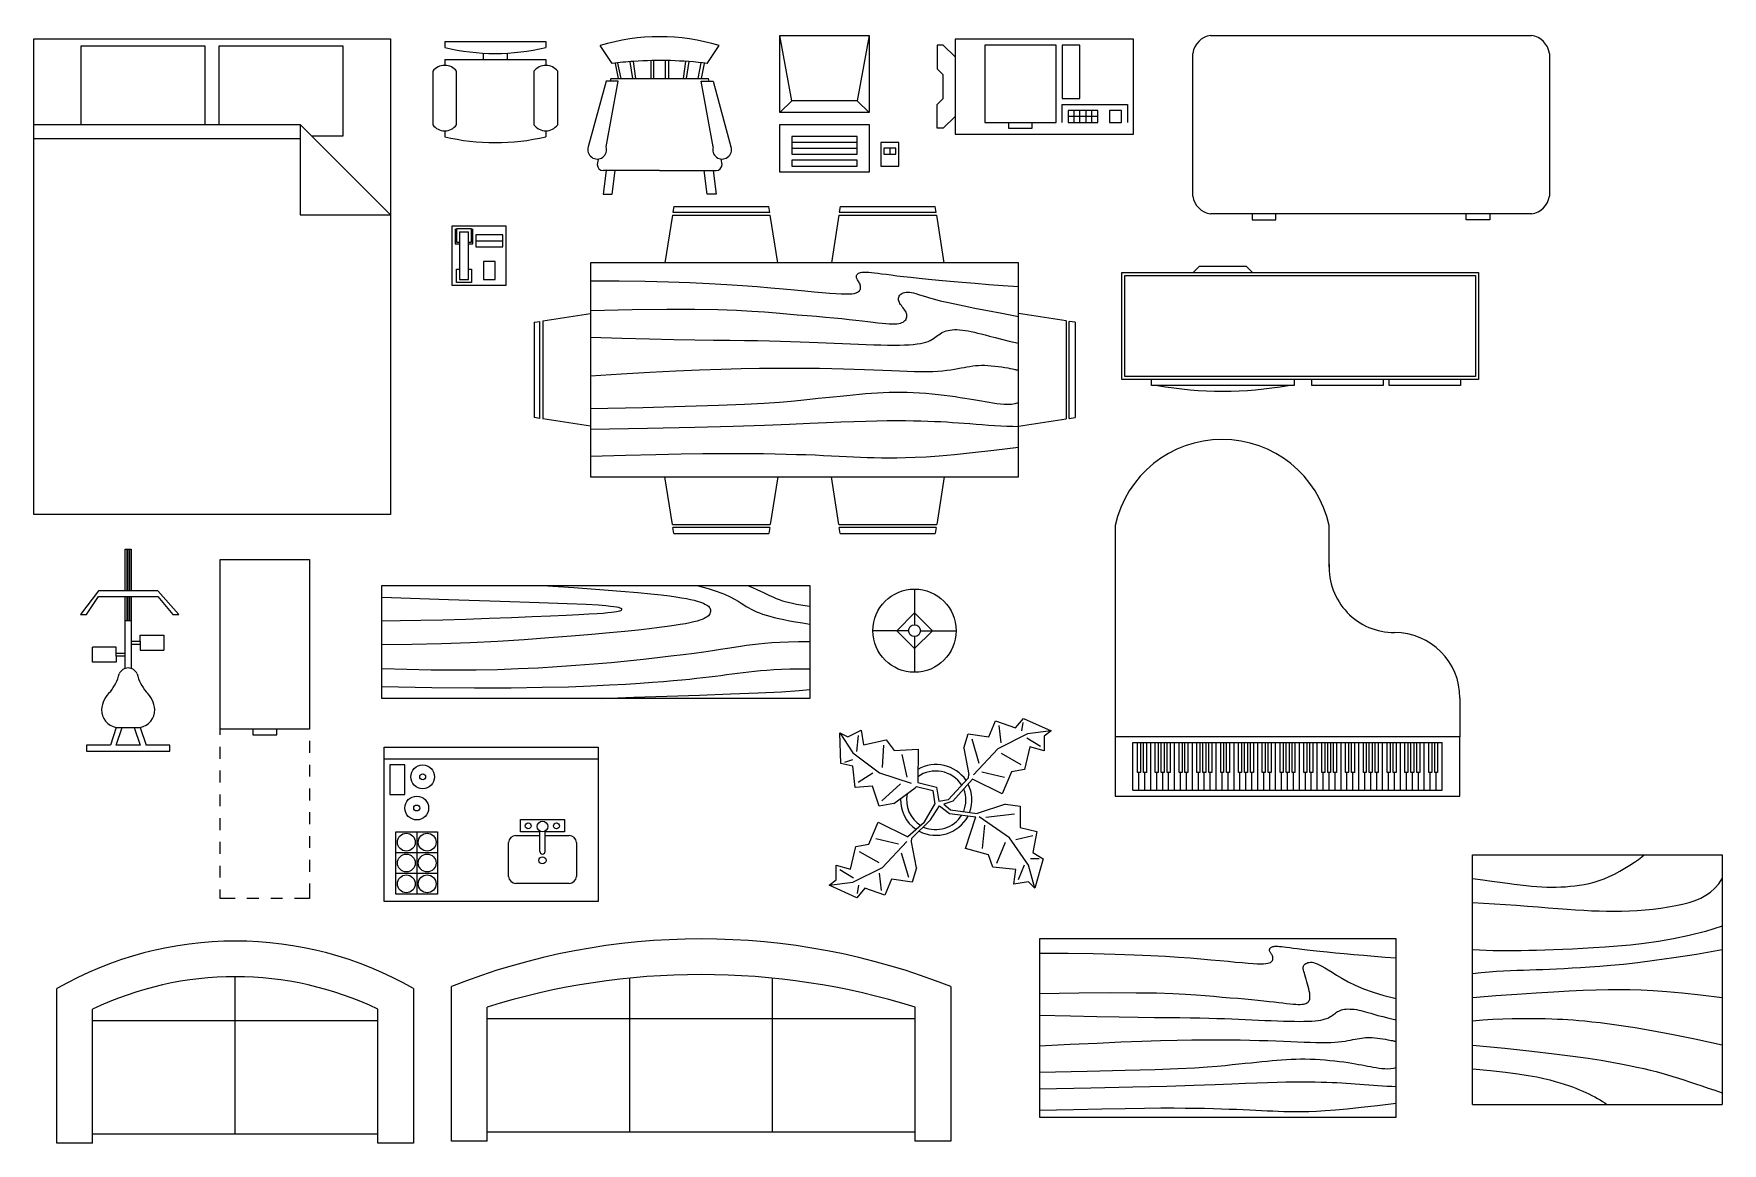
# Model space of a CAD drawing. Extents: x 0 to 284, y -5 to 181.
import ezdxf

# ---------------------------------------------------------------- set-up
doc = ezdxf.new("R2010")
doc.units = 0
doc.layers.get('0').update_dxf_attribs({"linetype": 'CONTINUOUS'})

# ---------------------------------------------------------------- blocks, each defined once
blk = doc.blocks.new('BED_-_QUEEN')
at = {"linetype": 'CONTINUOUS'}
for p, q in [((0, -80.00003), (0, 0)), ((0, 0), (59.99999, 0)), ((59.99999, 0), (59.99999, -80.00003)), ((7.99999, -1.2), (28.79998, -1.2)), ((7.99999, -14.4), (7.99999, -1.2)), ((28.79998, -1.2), (28.79998, -14.4)), ((31.19999, -1.2), (51.99999, -1.2)), ((31.19999, -14.4), (31.19999, -1.2)), ((51.99999, -1.2), (51.99999, -16.4)), ((0, -14.4), (44.8, -14.4)), ((44.8, -16.8), (0, -16.8)), ((59.99999, -29.6), (44.8, -14.4)), ((44.8, -14.4), (44.8, -29.6)), ((51.99999, -16.4), (46.79936, -16.4)), ((44.8, -29.6), (59.99999, -29.6)), ((59.99999, -80.00003), (0, -80.00003))]:
    blk.add_line(p, q, dxfattribs=at)
blk = doc.blocks.new('CHAIR_-_DESK')
at = {"linetype": 'CONTINUOUS'}
for p, q in [((-8.5, 0), (-8.5, -1)), ((-8.5, 0), (8.5, 0)), ((8.5, 0), (8.5, -1)), ((-2, -3), (-2, -1.9355)), ((2, -1.9576), (2, -3)), ((-10.5, -5), (-10.5, -14)), ((-8.5, -3), (-8.5, -4)), ((-8.5, -3), (8.5, -3)), ((-6.5, -14), (-6.5, -5)), ((6.5, -5), (6.5, -14)), ((8.5, -3), (8.5, -4)), ((10.5, -14), (10.5, -5)), ((-8.5, -15), (-8.5, -16)), ((8.5, -15), (8.5, -16))]:
    blk.add_line(p, q, dxfattribs=at)
for centre, radius, start, end in [((0, 34.625), 36.625, 256.5803, 283.4197), ((-8.5, -6.5), 2.5, 36.8699, 143.1301), ((8.5, -6.5), 2.5, 36.8699, 143.1301), ((-8.5, -12.5), 2.5, 216.8699, 323.1301), ((8.5, -12.5), 2.5, 216.8699, 323.1301), ((0, 19.625), 36.625, 256.5803, 283.4197)]:
    blk.add_arc(centre, radius, start, end, dxfattribs=at)
blk = doc.blocks.new('CHAIR_-_ROCKING')
at = {"linetype": 'CONTINUOUS'}
for p, q in [((-8, -4.5), (-10, -1.5)), ((8, -4.5), (10, -1.5)), ((-7.5, -4.5), (-7, -7)), ((-6.5, -7), (-7.02225, -4.43)), ((-4.5, -7), (-4.96674, -4.19951)), ((-4, -7), (-4.40532, -4.16272)), ((-1.5, -4.05012), (-1.5, -7)), ((-1, -7), (-1, -4.05012)), ((1, -7), (1, -4.04655)), ((1.5, -4.05012), (1.5, -7)), ((4, -7), (4.40187, -4.18694)), ((4.5, -7), (4.96761, -4.19437)), ((6.5, -7), (7, -4.4057)), ((7.5, -4.5), (7, -7)), ((-9, -7.5), (-12, -18.49999)), ((-7, -7.5), (-9, -7.5)), ((-9, -18.49999), (-7, -7.5)), ((-8.23428, -6.99939), (-8.3093, -7.47958)), ((-8.23041, -7), (8.23915, -7)), ((7, -7.5), (9, -7.5)), ((9, -18.49999), (7, -7.5)), ((8.31071, -7.48854), (8.23449, -7.00073)), ((9, -7.5), (12, -18.49999)), ((-10.36644, -20.64523), (-10.5, -21.49999)), ((-9, -22.49999), (-9.5, -26.49999)), ((0, -22.49999), (-9.5, -22.49999)), ((-8, -26.49999), (-7.5, -22.49999)), ((0, -22.49999), (9.5, -22.49999)), ((8, -26.49999), (7.5, -22.49999)), ((9, -22.49999), (9.5, -26.49999)), ((10.5, -21.49999), (10.3575, -20.58798)), ((-9.5, -26.49999), (-8, -26.49999)), ((9.5, -26.49999), (8, -26.49999))]:
    blk.add_line(p, q, dxfattribs=at)
for centre, radius, start, end in [((0, -34.08333), 34.08333, 72.93847, 107.0615), ((0, -68.25004), 64.25, 93.92211, 97.15267), ((0, -68.25004), 64.25, 82.84733, 93.92211), ((-10.5, -18.99999), 1.58114, 161.5651, 18.43495), ((10.5, -18.99999), 1.58114, 161.5651, 18.43495), ((-9.5, -21.49999), 1, 180, 270), ((9.5, -21.49999), 1, 270, 0)]:
    blk.add_arc(centre, radius, start, end, dxfattribs=at)
blk = doc.blocks.new('COMPUTER_TERMINAL')
at = {"linetype": 'CONTINUOUS'}
for p, q in [((-10, 11.5), (5, 11.5)), ((-8, 0.5), (-10, 11.5)), ((-10, -1.5), (-10, 11.5)), ((5, 11.5), (3, 0.5)), ((5, 11.5), (5, -1.5)), ((-10, -1.5), (-8, 0.5)), ((3, 0.5), (-8, 0.5)), ((3, 0.5), (5, -1.5)), ((5, -1.5), (-10, -1.5)), ((-10, -11.5), (-10, -3.5)), ((-10, -3.5), (5, -3.5)), ((-8, -5.5), (-8, -8.5)), ((3, -5.5), (-8, -5.5)), ((3, -8.5), (3, -5.5)), ((5, -3.5), (5, -11.5)), ((3, -6.5), (-8, -6.5)), ((-8, -7.5), (3, -7.5)), ((-8, -8.5), (3, -8.5)), ((10, -6.5), (7, -6.5)), ((7, -6.5), (7, -10.5)), ((9.5, -7.5), (7.5, -7.5)), ((7.5, -7.5), (7.5, -8.5)), ((7.5, -8.5), (9.5, -8.5)), ((8.5, -7.5), (8.5, -8.5)), ((9.5, -8.5), (9.5, -7.5)), ((10, -10.5), (10, -6.5)), ((-8, -9.5), (-8, -10.5)), ((3, -9.5), (-8, -9.5)), ((-8, -10.5), (3, -10.5)), ((3, -10.5), (3, -9.5)), ((7, -10.5), (10, -10.5)), ((5, -11.5), (-10, -11.5))]:
    blk.add_line(p, q, dxfattribs=at)
blk = doc.blocks.new('COPY_MACHINE')
at = {"linetype": 'CONTINUOUS'}
for p, q in [((0, 0), (0, -16)), ((30, 0), (0, 0)), ((30, -16), (30, 0)), ((-3, -1), (-3, -5)), ((-2, -1), (-3, -1)), ((0, -3), (-2, -1)), ((5, -1), (5, -14)), ((17, -1), (5, -1)), ((17, -14), (17, -1)), ((18, -1), (18, -10)), ((21, -1), (18, -1)), ((21, -10), (21, -1)), ((-3, -5), (-2, -6)), ((-2, -10), (-2, -6)), ((-3, -11), (-2, -10)), ((-3, -15), (-3, -11)), ((18, -10), (21, -10)), ((18, -14), (18, -11)), ((18, -11), (29, -11)), ((29, -11), (29, -14)), ((0, -13), (-2, -15)), ((5, -14), (17, -14)), ((9, -14), (9, -15)), ((13, -15), (13, -14)), ((24, -12), (19, -12)), ((19, -12), (19, -14)), ((24, -13), (19, -13)), ((19, -14), (24, -14)), ((20, -12), (20, -14)), ((21, -14), (21, -12)), ((22, -12), (22, -14)), ((23, -14), (23, -12)), ((24, -14), (24, -12)), ((28, -12), (26, -12)), ((26, -12), (26, -14)), ((26, -14), (28, -14)), ((28, -14), (28, -12)), ((-2, -15), (-3, -15)), ((0, -16), (30, -16)), ((9, -15), (13, -15))]:
    blk.add_line(p, q, dxfattribs=at)
blk = doc.blocks.new('DESK_-_30_X_60_IN_')
at = {"linetype": 'CONTINUOUS'}
for p, q in [((-26.999995, 0), (26.999995, 0)), ((-29.999995, -27), (-29.999995, -3)), ((29.999995, -3), (29.999995, -27)), ((26.999995, -30), (-26.999995, -30)), ((-20.000005, -30), (-20.000005, -31)), ((-20.000005, -31), (-16.000005, -31)), ((-16.000005, -31), (-16.000005, -30)), ((15.999995, -31), (15.999995, -30)), ((19.999995, -31), (15.999995, -31)), ((19.999995, -30), (19.999995, -31))]:
    blk.add_line(p, q, dxfattribs=at)
for centre, start, end in [((-26.499995, -3.5), 98.1301, 171.8699), ((26.499995, -3.5), 8.130102, 81.8699), ((-26.499995, -26.5), 188.1301, 261.8699), ((26.499995, -26.5), 278.1301, 351.8699)]:
    blk.add_arc(centre, 3.535534, start, end, dxfattribs=at)
blk = doc.blocks.new('PHONE_-_DESK')
at = {"linetype": 'CONTINUOUS'}
for p, q in [((-4.5, -5), (-4.5, 5)), ((-4.5, 5), (4.5, 5)), ((-4, 4.5), (-4, 2)), ((-3.75, 4.5), (-3.75, 2.25)), ((-1.25, 4.5), (-3.75, 4.5)), ((-3.25, 4), (-3.25, -4)), ((-3.25, 4), (-1.75, 4)), ((-1.75, -4), (-1.75, 4)), ((-1.25, 2.25), (-1.25, 4.5)), ((-1, 2), (-1, 4.5)), ((4, 3.5), (-0.5, 3.5)), ((-0.5, 3.5), (-0.5, 1.5)), ((4, 1.5), (4, 3.5)), ((4.5, 5), (4.5, -5)), ((-4, 2), (-3.25, 2)), ((-3.75, 2.25), (-3.25, 2.25)), ((-1.75, 2.25), (-1.25, 2.25)), ((-1.75, 2), (-1, 2)), ((-0.5, 2.5), (4, 2.5)), ((-0.5, 1.5), (4, 1.5)), ((-3.75, -2.25), (-3.25, -2.25)), ((-3.75, -4.5), (-3.75, -2.25)), ((-1.75, -2.25), (-1.25, -2.25)), ((-1.25, -2.25), (-1.25, -4.5)), ((2.75, -1), (0.75, -1)), ((0.75, -1), (0.75, -4)), ((2.75, -4), (2.75, -1)), ((4.5, -5), (-4.5, -5)), ((-1.25, -4.5), (-3.75, -4.5)), ((-3.25, -4), (-1.75, -4)), ((0.75, -4), (2.75, -4))]:
    blk.add_line(p, q, dxfattribs=at)
blk = doc.blocks.new('DINING_SET_-_36_X_72_IN_')
at = {"linetype": 'CONTINUOUS'}
for p, q in [((-22.2343, 26.00059), (-23.4847, 17.99762)), ((-22.2304, 26), (-5.7608, 26)), ((-22, 27.5), (-22.1562, 26.50042)), ((-5.8416, 26.5), (-22.1534, 26.5)), ((-22, 27.5), (-6, 27.5)), ((-5.8437, 26.49966), (-6, 27.5)), ((-4.5152, 17.99762), (-5.7655, 25.99926)), ((5.7657, 26.00059), (4.5153, 17.99762)), ((5.7696, 26), (22.2392, 26)), ((6, 27.5), (5.8438, 26.50042)), ((22.1584, 26.5), (5.8466, 26.5)), ((6, 27.5), (22, 27.5)), ((22.1563, 26.49966), (22, 27.5)), ((23.4848, 17.99762), (22.2345, 25.99926)), ((36, 18), (-36, 18)), ((-36, 18), (-36, -18)), ((36, -18), (36, 18)), ((-44.0006, 8.23428), (-35.9976, 9.48474)), ((44.0006, 8.23428), (35.9976, 9.48474)), ((-45.5, 8), (-44.5004, 8.15617)), ((-45.5, 8), (-45.5, -8)), ((-44.5, -8.15843), (-44.5, 8.15338)), ((-44, 8.23041), (-44, -8.23915)), ((44, 8.23041), (44, -8.23915)), ((44.5, -8.15843), (44.5, 8.15338)), ((45.5, 8), (44.5005, 8.15617)), ((45.5, 8), (45.5, -8)), ((-44.4997, -8.15631), (-45.5, -8)), ((-35.9976, -9.48476), (-43.9993, -8.2345)), ((35.9976, -9.48476), (43.9993, -8.2345)), ((44.4997, -8.15631), (45.5, -8)), ((-36, -18), (36, -18)), ((-22.2343, -26.0006), (-23.4847, -17.99762)), ((-4.5152, -17.99762), (-5.7655, -25.99928)), ((5.7657, -26.0006), (4.5153, -17.99762)), ((23.4848, -17.99762), (22.2345, -25.99928)), ((-22.2304, -26), (-5.7608, -26)), ((-22, -27.5), (-22.1562, -26.50044)), ((-5.8416, -26.5), (-22.1534, -26.5)), ((-22, -27.5), (-6, -27.5)), ((-5.8437, -26.49967), (-6, -27.5)), ((5.7696, -26), (22.2392, -26)), ((6, -27.5), (5.8438, -26.50044)), ((22.1584, -26.5), (5.8466, -26.5)), ((6, -27.5), (22, -27.5)), ((22.1563, -26.49967), (22, -27.5))]:
    blk.add_line(p, q, dxfattribs=at)
for points in [[(-36, 15), (-31.1772, 14.97754), (-26.8079, 14.91406), (-22.8538, 14.81543), (-19.276, 14.6875), (-16.0362, 14.53613), (-13.0957, 14.36718), (-10.4159, 14.18652), (-7.9583, 14), (-5.6904, 13.81315), (-3.6035, 13.63021), (-1.6954, 13.45508), (0.0365, 13.29166), (1.5945, 13.14388), (2.9811, 13.01562), (4.1988, 12.9108), (5.25, 12.83333), (6.1393, 12.78613), (6.8802, 12.76823), (7.4883, 12.77767), (7.9792, 12.8125), (8.3685, 12.87077), (8.6719, 12.95052), (8.9049, 13.0498), (9.0833, 13.16666), (9.2205, 13.29899), (9.3216, 13.44401), (9.3895, 13.59879), (9.4271, 13.76041), (9.4373, 13.92594), (9.4232, 14.09245), (9.3875, 14.257), (9.3333, 14.41666), (9.2638, 14.56917), (9.1836, 14.71484), (9.0975, 14.85465), (9.0104, 14.98958), (8.9272, 15.1206), (8.8529, 15.2487), (8.7922, 15.37483), (8.75, 15.5), (8.7305, 15.62467), (8.7344, 15.74739), (8.7617, 15.86621), (8.8125, 15.97916), (8.8867, 16.08431), (8.9844, 16.17968), (9.1055, 16.26334), (9.25, 16.33333), (9.4189, 16.38802), (9.6172, 16.42708), (9.8506, 16.45052), (10.125, 16.45833), (10.4463, 16.45052), (10.8203, 16.42708), (11.2529, 16.38802), (11.75, 16.33333), (12.3184, 16.26318), (12.9694, 16.17838), (13.7151, 16.07991), (14.5677, 15.96875), (15.5395, 15.84586), (16.6426, 15.71224), (17.8893, 15.56884), (19.2917, 15.41666), (20.859, 15.25667), (22.5879, 15.08984), (24.4721, 14.91715), (26.5052, 14.73958), (28.6809, 14.5581), (30.9929, 14.3737), (33.4347, 14.18733), (36, 14)], [(-36, 10), (-28.9766, 10.14274), (-23.1725, 10.20442), (-18.4241, 10.19775), (-14.5677, 10.13541), (-11.4399, 10.03011), (-8.877, 9.89453), (-6.7154, 9.74137), (-4.7917, 9.58333), (-2.9698, 9.43082), (-1.2246, 9.28515), (0.4415, 9.14534), (2.026, 9.01041), (3.5266, 8.87939), (4.9408, 8.7513), (6.266, 8.62516), (7.5, 8.5), (8.6411, 8.37549), (9.6914, 8.2539), (10.6538, 8.13818), (11.5312, 8.03125), (12.3267, 7.93603), (13.043, 7.85547), (13.6831, 7.79248), (14.25, 7.75), (14.7471, 7.7303), (15.1797, 7.73307), (15.5537, 7.75732), (15.875, 7.80208), (16.1494, 7.86637), (16.3828, 7.94922), (16.5811, 8.04964), (16.75, 8.16666), (16.8944, 8.29915), (17.0143, 8.44531), (17.1089, 8.60319), (17.1771, 8.77083), (17.218, 8.94629), (17.2305, 9.1276), (17.2137, 9.31282), (17.1667, 9.5), (17.0895, 9.6875), (16.987, 9.875), (16.8649, 10.0625), (16.7292, 10.25), (16.5856, 10.4375), (16.4401, 10.625), (16.2985, 10.8125), (16.1667, 11), (16.05, 11.18733), (15.9518, 11.3737), (15.8752, 11.5581), (15.8229, 11.73958), (15.798, 11.91715), (15.8034, 12.08984), (15.842, 12.25667), (15.9167, 12.41666), (16.0295, 12.56836), (16.1784, 12.70833), (16.3605, 12.83268), (16.5729, 12.9375), (16.8127, 13.01888), (17.0768, 13.07291), (17.3625, 13.0957), (17.6667, 13.08333), (17.9894, 13.03312), (18.3418, 12.94726), (18.7382, 12.82918), (19.1927, 12.68229), (19.7195, 12.51001), (20.3327, 12.31575), (21.0465, 12.10294), (21.875, 11.875), (22.8357, 11.63354), (23.959, 11.37304), (25.2786, 11.08618), (26.8282, 10.76562), (28.6414, 10.40405), (30.752, 9.99414), (33.1936, 9.52856), (36, 9)], [(-36, 5.5), (-30.7157, 5.3348), (-26.069, 5.20963), (-21.9946, 5.11767), (-18.4271, 5.05208), (-15.3009, 5.00602), (-12.5508, 4.97265), (-10.1112, 4.94515), (-7.9167, 4.91666), (-5.909, 4.88167), (-4.0586, 4.83984), (-2.3429, 4.79215), (-0.7396, 4.73958), (0.7739, 4.6831), (2.22, 4.6237), (3.6213, 4.56233), (5, 4.5), (6.373, 4.43782), (7.7344, 4.3776), (9.0723, 4.32129), (10.375, 4.27083), (11.6309, 4.22819), (12.8281, 4.19531), (13.9551, 4.17415), (15, 4.16666), (15.954, 4.17448), (16.819, 4.19791), (17.6001, 4.23698), (18.3021, 4.29166), (18.9299, 4.36198), (19.4883, 4.44791), (19.9823, 4.54948), (20.4167, 4.66666), (20.7969, 4.79899), (21.1302, 4.94401), (21.4245, 5.09879), (21.6875, 5.26041), (21.9271, 5.42594), (22.1511, 5.59245), (22.3672, 5.757), (22.5834, 5.91666), (22.8065, 6.06868), (23.0404, 6.21093), (23.2879, 6.34147), (23.5521, 6.45833), (23.8358, 6.55957), (24.142, 6.64323), (24.4735, 6.70735), (24.8334, 6.75), (25.2235, 6.76969), (25.642, 6.76692), (26.0858, 6.74267), (26.5521, 6.69791), (27.0379, 6.63362), (27.5404, 6.55078), (28.0565, 6.45036), (28.5834, 6.33333), (29.1242, 6.19987), (29.7071, 6.04687), (30.3661, 5.87044), (31.1354, 5.66666), (32.0493, 5.43164), (33.142, 5.16146), (34.4475, 4.85221), (36, 4.5)], [(-36, -1), (-30.7915, -0.6591), (-26.0195, -0.38216), (-21.6519, -0.16284), (-17.6563, 0.00521), (-14.0005, 0.12833), (-10.6523, 0.21289), (-7.5796, 0.26522), (-4.75, 0.29166), (-2.134, 0.29793), (0.2878, 0.28711), (2.5317, 0.26163), (4.6146, 0.22396), (6.5529, 0.17651), (8.3633, 0.12174), (10.0623, 0.06209), (11.6667, 0), (13.1899, -0.06201), (14.6341, -0.1211), (15.9982, -0.17432), (17.2813, -0.21875), (18.4823, -0.25147), (19.6003, -0.26953), (20.6343, -0.27002), (21.5834, -0.25), (22.4481, -0.20768), (23.2357, -0.14584), (23.9549, -0.06836), (24.6146, 0.02083), (25.2235, 0.11784), (25.7904, 0.21875), (26.3241, 0.31966), (26.8334, 0.41666), (27.3265, 0.50618), (27.8099, 0.58593), (28.2894, 0.65397), (28.7709, 0.70833), (29.2601, 0.74707), (29.763, 0.76823), (30.2855, 0.76985), (30.8334, 0.75), (31.4088, 0.70784), (31.9994, 0.64713), (32.589, 0.57275), (33.1615, 0.48958), (33.7008, 0.4025), (34.1908, 0.3164), (34.6153, 0.23616), (34.9584, 0.16666), (35.2099, 0.11165), (35.3848, 0.07031), (35.504, 0.04069), (35.5886, 0.02083), (35.6594, 0.00879), (35.7377, 0.0026), (35.8442, 0.00032), (36, 0)], [(-36, -6.5), (-27.1843, -6.31267), (-20.084, -6.1263), (-14.469, -5.9419), (-10.1094, -5.76042), (-6.7752, -5.58285), (-4.2363, -5.41016), (-2.2629, -5.24333), (-0.625, -5.08334), (0.8708, -4.93099), (2.2715, -4.78646), (3.5872, -4.64974), (4.8281, -4.52084), (6.0046, -4.39974), (7.127, -4.28646), (8.2053, -4.18099), (9.25, -4.08334), (10.2705, -3.99382), (11.2734, -3.91407), (12.2647, -3.84603), (13.25, -3.79167), (14.2354, -3.75293), (15.2266, -3.73177), (16.2295, -3.73015), (17.25, -3.75), (18.2912, -3.79248), (19.3451, -3.85547), (20.4009, -3.93604), (21.4479, -4.03125), (22.4754, -4.13819), (23.4727, -4.25391), (24.4289, -4.37549), (25.3334, -4.5), (26.1785, -4.62492), (26.9694, -4.74935), (27.7145, -4.87281), (28.4219, -4.99479), (29.1, -5.11483), (29.7572, -5.23242), (30.4016, -5.34709), (31.0417, -5.45834), (31.6837, -5.56437), (32.3262, -5.65821), (32.9658, -5.73153), (33.599, -5.77604), (34.2224, -5.78345), (34.8327, -5.74545), (35.4264, -5.65373), (36, -5.5)], [(-36, -10), (-26.4022, -9.81299), (-18.4675, -9.62891), (-11.9839, -9.45069), (-6.7396, -9.28125), (-2.5226, -9.12354), (0.8789, -8.98047), (3.6769, -8.85498), (6.0833, -8.75), (8.2767, -8.66765), (10.3021, -8.60677), (12.1712, -8.56543), (13.8958, -8.54167), (15.4876, -8.53353), (16.9583, -8.53907), (18.3197, -8.55632), (19.5834, -8.58334), (20.7616, -8.61841), (21.8685, -8.66081), (22.9188, -8.71004), (23.9271, -8.76563), (24.9081, -8.82707), (25.8763, -8.89388), (26.8465, -8.96558), (27.8334, -9.04167), (28.8474, -9.12118), (29.8828, -9.20117), (30.93, -9.27824), (31.9792, -9.34896), (33.0205, -9.40991), (34.0443, -9.45768), (35.0407, -9.48885), (36, -9.5)], [(-36, -14.5), (-30.0881, -14.33513), (-25.0332, -14.21224), (-20.7312, -14.12647), (-17.0781, -14.07292), (-13.97, -14.04671), (-11.3027, -14.04297), (-8.9724, -14.05681), (-6.875, -14.08334), (-4.9224, -14.11833), (-3.0905, -14.16016), (-1.3709, -14.20785), (0.2448, -14.26042), (1.7647, -14.3169), (3.1973, -14.3763), (4.5507, -14.43767), (5.8333, -14.5), (7.0554, -14.5621), (8.235, -14.62175), (9.3922, -14.67652), (10.5469, -14.72396), (11.7192, -14.76164), (12.929, -14.78711), (14.1965, -14.79794), (15.5417, -14.79167), (16.9933, -14.76424), (18.6152, -14.70508), (20.4804, -14.60197), (22.6615, -14.44271), (25.2312, -14.21509), (28.2624, -13.9069), (31.8277, -13.50594), (36, -13)]]:
    blk.add_lwpolyline(points, dxfattribs=at)
blk = doc.blocks.new('ENTERTAINMENT_CENTER')
at = {"linetype": 'CONTINUOUS'}
for p, q in [((-4, 0), (-5, -1)), ((4, 0), (-4, 0)), ((5, -1), (4, 0)), ((-17, -19), (-17, -1)), ((-17, -1), (43, -1)), ((-16.5, -18.5), (-16.5, -1.5)), ((-16.5, -1.5), (42.5, -1.5)), ((42.5, -1.5), (42.5, -18.5)), ((43, -1), (43, -19)), ((43, -19), (-17, -19)), ((42.5, -18.5), (-16.5, -18.5)), ((-12, -20), (-12, -19)), ((12, -19), (12, -20)), ((15, -20), (15, -19)), ((27, -19), (27, -20)), ((28, -20), (28, -19)), ((40, -19), (40, -20)), ((12, -20), (-12, -20)), ((27, -20), (15, -20)), ((40, -20), (28, -20))]:
    blk.add_line(p, q, dxfattribs=at)
blk.add_arc((0, 40), 61, 259.6111, 280.3889, dxfattribs=at)
blk = doc.blocks.new('EXERCISE_BIKE')
at = {"linetype": 'CONTINUOUS'}
for p, q in [((-0.75, 10), (-0.75, 17)), ((-0.75, 17), (0.25, 17)), ((-0.5, 17), (-0.5, 9.9929)), ((-0.25, 10), (-0.25, 17)), ((0, 17), (0, 9.9929)), ((0.25, 17), (0.25, 10)), ((-5.25, 10), (-8.25, 6)), ((-7.25, 6), (-5.25, 9)), ((-0.75, 10), (-5.25, 10)), ((-5.25, 9), (4.75, 9)), ((4.75, 10), (-0.75, 10)), ((-0.75, 5), (-0.75, 9)), ((-0.5, 8.9396), (-0.5, 5)), ((-0.25, 5), (-0.25, 9)), ((0, 8.9396), (0, 5)), ((0.25, 9), (0.25, 5)), ((8.25, 6), (4.75, 10)), ((4.75, 9), (7.25, 6)), ((-8.25, 6), (-7.25, 6)), ((7.25, 6), (8.25, 6)), ((-0.75, -3.0635), (-0.75, 5)), ((-0.75, 5), (0.25, 5)), ((0.25, 5), (0.25, -3.0635)), ((-6.25, -2), (-6.25, 0.5)), ((-2.25, 0.5), (-6.25, 0.5)), ((-2.25, -0.5), (-2.25, 0.5)), ((0.25, 1.5), (1.75, 1.5)), ((0.25, 1), (1.75, 1)), ((1.75, 2.5), (5.75, 2.5)), ((1.75, 1.5), (1.75, 2.5)), ((1.75, 1.5), (1.75, 0)), ((1.75, 0), (5.75, 0)), ((5.75, 2.5), (5.75, 0)), ((-2.25, -2), (-6.25, -2)), ((-2.25, -0.5), (-0.75, -0.5)), ((-2.25, -1), (-2.25, -0.5)), ((-2.25, -1), (-2.25, -2)), ((-0.75, -1), (-2.25, -1)), ((-2.25, -13), (-3.25, -16)), ((-2.25, -16), (-1.25, -13)), ((-2.25, -13), (1.75, -13)), ((0.75, -13), (1.75, -16)), ((1.75, -13), (2.75, -16)), ((-7.25, -16), (-7.25, -17)), ((-4.75, -16), (-7.25, -16)), ((-7.25, -17), (6.75, -17)), ((-3.25, -16), (-4.75, -16)), ((1.75, -16), (-2.25, -16)), ((6.75, -16), (2.75, -16)), ((6.75, -17), (6.75, -16))]:
    blk.add_line(p, q, dxfattribs=at)
for centre, radius, start, end in [((-9.6692, -1.9154), 8.1889, 321.6175, 345.2525), ((-0.25, -4.625), 1.625, 22.61987, 157.3801), ((9.1691, -1.9154), 8.1889, 194.7476, 218.3825), ((0.1685, -10.5843), 4.9531, 133.6443, 173.2256), ((-0.6686, -10.5843), 4.9531, 6.774486, 46.35562), ((-1.7006, -10.0005), 3.0494, 179.9906, 259.6205), ((1.2006, -10.0005), 3.0494, 280.3795, 0.009389)]:
    blk.add_arc(centre, radius, start, end, dxfattribs=at)
blk = doc.blocks.new('FILE_CABINET_-_LETTER')
at = {"linetype": 'CONTINUOUS'}
for p, q in [((0, 0), (15, 0)), ((0, -28.5), (0, 0)), ((15, 0), (15, -28.5)), ((15, -28.5), (0, -28.5)), ((0, -29.5), (0, -28.5)), ((5.5, -28.5), (5.5, -29.5)), ((5.5, -29.5), (9.5, -29.5)), ((9.5, -29.5), (9.5, -28.5)), ((15, -30.5), (15, -32.5)), ((0, -33.5), (0, -31.5)), ((0, -37.5), (0, -35.5)), ((15, -34.5), (15, -36.5)), ((0, -41.5), (0, -39.5)), ((15, -38.5), (15, -40.5)), ((15, -42.5), (15, -44.5)), ((0, -45.5), (0, -43.5)), ((0, -49.5), (0, -47.5)), ((15, -46.5), (15, -48.5)), ((15, -50.5), (15, -52.5)), ((0, -53.5), (0, -51.5)), ((0, -57), (0, -55.5)), ((15, -54.5), (15, -57)), ((2.5, -57), (0, -57)), ((6.5, -57), (4.5, -57)), ((10.5, -57), (8.5, -57)), ((15, -57), (12.5, -57))]:
    blk.add_line(p, q, dxfattribs=at)
blk = doc.blocks.new('HUTCH_-_19_X_72_IN_')
at = {"linetype": 'CONTINUOUS'}
for p, q in [((0, -19), (0, 0)), ((0, 0), (71.999994, 0)), ((71.999994, 0), (71.999994, -19)), ((71.999994, -19), (0, -19))]:
    blk.add_line(p, q, dxfattribs=at)
for points in [[(26.99999, 0), (32.30411, -0.35238), (36.66731, -0.66276), (40.20336, -0.93603), (43.02603, -1.17708), (45.2491, -1.39079), (46.98632, -1.58203), (48.35147, -1.7557), (49.45833, -1.91667), (50.40388, -2.06917), (51.21809, -2.21484), (51.91414, -2.35465), (52.5052, -2.48958), (53.00447, -2.6206), (53.42512, -2.7487), (53.78035, -2.87484), (54.08333, -3), (54.34537, -3.12516), (54.57031, -3.2513), (54.76008, -3.37939), (54.91666, -3.51042), (55.04198, -3.64534), (55.13801, -3.78516), (55.2067, -3.93083), (55.24999, -4.08333), (55.26904, -4.24316), (55.26171, -4.40885), (55.22509, -4.57845), (55.15624, -4.75), (55.05224, -4.92155), (54.91015, -5.09115), (54.72704, -5.25684), (54.49999, -5.41667), (54.22493, -5.56934), (53.89322, -5.71615), (53.49511, -5.85905), (53.02083, -6), (52.4606, -6.14095), (51.80468, -6.28385), (51.04329, -6.43066), (50.16666, -6.58333), (49.16007, -6.74381), (47.98892, -6.91406), (46.61368, -7.09603), (44.99478, -7.29167), (43.09268, -7.50293), (40.86783, -7.73177), (38.28067, -7.98014), (35.29166, -8.25), (31.87654, -8.54053), (28.07226, -8.83984), (23.93107, -9.1333), (19.5052, -9.40625), (14.84692, -9.64404), (10.00846, -9.83203), (5.04207, -9.95557), (0, -10)], [(52.99999, 0), (54.87133, -0.53955), (56.39257, -1.03516), (57.61205, -1.48975), (58.57812, -1.90625), (59.3391, -2.2876), (59.94335, -2.63672), (60.4392, -2.95654), (60.87499, -3.25), (61.29247, -3.52002), (61.70702, -3.76953), (62.12743, -4.00146), (62.56249, -4.21875), (63.02099, -4.42432), (63.51171, -4.62109), (64.04345, -4.81201), (64.62499, -5), (65.26489, -5.1875), (65.9707, -5.375), (66.74975, -5.5625), (67.60937, -5.75), (68.55688, -5.9375), (69.5996, -6.125), (70.744867, -6.3125), (71.999994, -6.5)], [(61.49999, 0), (62.35961, -0.35254), (63.08007, -0.66406), (63.68627, -0.94043), (64.20312, -1.1875), (64.65551, -1.41113), (65.06835, -1.61719), (65.46655, -1.81152), (65.87499, -2), (66.31762, -2.1875), (66.81445, -2.375), (67.38452, -2.5625), (68.04687, -2.75), (68.82055, -2.9375), (69.7246, -3.125), (70.77807, -3.3125), (71.999994, -3.5)], [(0, -2), (11.2006, -2.34123), (19.90169, -2.62044), (26.43969, -2.84595), (31.15103, -3.02604), (34.37214, -3.16903), (36.43945, -3.2832), (37.68936, -3.37687), (38.45833, -3.45833), (39.02937, -3.53459), (39.472, -3.60742), (39.80232, -3.67733), (40.03645, -3.74479), (40.1905, -3.8103), (40.28059, -3.87435), (40.32283, -3.93742), (40.33333, -4), (40.32405, -4.0625), (40.29036, -4.125), (40.22346, -4.1875), (40.11458, -4.25), (39.95491, -4.3125), (39.73567, -4.375), (39.44807, -4.4375), (39.08333, -4.5), (38.62491, -4.56282), (38.02538, -4.6276), (37.22957, -4.69629), (36.18228, -4.77083), (34.82836, -4.85319), (33.11262, -4.94531), (30.97989, -5.04915), (28.37499, -5.16667), (25.27416, -5.29818), (21.77929, -5.4375), (18.02368, -5.57682), (14.14062, -5.70833), (10.26342, -5.82422), (6.52539, -5.91667), (3.05981, -5.97786), (0, -6)], [(71.999994, -9.5), (70.071934, -9.51147), (68.38801, -9.54492), (66.91113, -9.59888), (65.60416, -9.67187), (64.43001, -9.76245), (63.35156, -9.86914), (62.3317, -9.99048), (61.33333, -10.125), (60.32128, -10.27157), (59.26822, -10.43034), (58.14876, -10.60181), (56.93749, -10.78646), (55.60904, -10.98478), (54.13801, -11.19726), (52.49902, -11.4244), (50.66666, -11.66667), (48.62239, -11.92358), (46.37499, -12.19075), (43.9401, -12.46281), (41.33333, -12.73437), (38.57031, -13.00008), (35.66666, -13.25456), (32.63801, -13.49243), (29.49999, -13.70833), (26.26367, -13.89689), (22.92187, -14.05273), (19.46289, -14.17049), (15.875, -14.24479), (12.14648, -14.27026), (8.26562, -14.24154), (4.2207, -14.15324), (0, -14)], [(0, -17), (8.37556, -17.14274), (15.58268, -17.20443), (21.74194, -17.19775), (26.97395, -17.13542), (31.39933, -17.03011), (35.13866, -16.89453), (38.31257, -16.74137), (41.04166, -16.58333), (43.4322, -16.43083), (45.5332, -16.28516), (47.37931, -16.14534), (49.0052, -16.01042), (50.44555, -15.87939), (51.73502, -15.7513), (52.90828, -15.62516), (53.99999, -15.5), (55.04044, -15.37508), (56.04231, -15.25065), (57.01391, -15.1272), (57.96353, -15.00521), (58.89949, -14.88517), (59.83007, -14.76758), (60.76358, -14.65291), (61.70833, -14.54167), (62.6752, -14.43465), (63.68554, -14.33398), (64.76326, -14.24211), (65.93229, -14.16146), (67.21655, -14.09448), (68.63997, -14.04362), (70.226475, -14.01131), (71.999994, -14)], [(36.99999, -19), (42.40038, -18.8125), (47.95312, -18.625), (53.43554, -18.4375), (58.62499, -18.25), (63.29882, -18.0625), (67.23437, -17.875), (70.208978, -17.6875), (71.999994, -17.5)]]:
    blk.add_lwpolyline(points, dxfattribs=at)
blk = doc.blocks.new('LAMP_-_TABLE')
at = {"linetype": 'CONTINUOUS'}
for p, q in [((0, 7), (0, 1)), ((0, 3), (-3, 0)), ((3, 0), (0, 3)), ((-1, 0), (-7, 0)), ((-3, 0), (0, -3)), ((0, -3), (3, 0)), ((1, 0), (7, 0)), ((0, -1), (0, -7))]:
    blk.add_line(p, q, dxfattribs=at)
for radius in [7, 1]:
    blk.add_circle((0, 0), radius, dxfattribs=at)
blk = doc.blocks.new('PIANO_-_BABY_GRAND')
at = {"linetype": 'CONTINUOUS'}
for p, q in [((-29, 8.250005), (-29, -27.249995)), ((7, 1.250005), (7, 8.250005)), ((29, -20.749995), (29, -27.249995)), ((-29, -27.249995), (-29, -37.249995)), ((29, -27.249995), (-29, -27.249995)), ((-26, -36.249995), (-26, -28.249995)), ((-26, -28.249995), (26, -28.249995)), ((-25.25, -33.249995), (-25.25, -28.249995)), ((-24.75, -28.249995), (-24.75, -33.249995)), ((-24.25, -33.249995), (-24.25, -28.249995)), ((-23.75, -28.249995), (-23.75, -33.249995)), ((-23, -36.249995), (-23, -28.249995)), ((-22.25, -33.249995), (-22.25, -28.249995)), ((-21.75, -28.249995), (-21.75, -33.249995)), ((-21.25, -33.249995), (-21.25, -28.249995)), ((-20.75, -28.249995), (-20.75, -33.249995)), ((-20.25, -33.249995), (-20.25, -28.249995)), ((-19.75, -28.249995), (-19.75, -33.249995)), ((-19, -36.249995), (-19, -28.249995)), ((-18.25, -33.249995), (-18.25, -28.249995)), ((-17.75, -28.249995), (-17.75, -33.249995)), ((-17.25, -33.249995), (-17.25, -28.249995)), ((-16.75, -28.249995), (-16.75, -33.249995)), ((-16, -36.249995), (-16, -28.249995)), ((-15.25, -33.249995), (-15.25, -28.249995)), ((-14.75, -28.249995), (-14.75, -33.249995)), ((-14.25, -33.249995), (-14.25, -28.249995)), ((-13.75, -28.249995), (-13.75, -33.249995)), ((-13.25, -33.249995), (-13.25, -28.249995)), ((-12.75, -28.249995), (-12.75, -33.249995)), ((-12, -36.249995), (-12, -28.249995)), ((-11.25, -33.249995), (-11.25, -28.249995)), ((-10.75, -28.249995), (-10.75, -33.249995)), ((-10.25, -33.249995), (-10.25, -28.249995)), ((-9.75, -28.249995), (-9.75, -33.249995)), ((-9, -36.249995), (-9, -28.249995)), ((-8.25, -33.249995), (-8.25, -28.249995)), ((-7.75, -28.249995), (-7.75, -33.249995)), ((-7.25, -33.249995), (-7.25, -28.249995)), ((-6.75, -28.249995), (-6.75, -33.249995)), ((-6.25, -33.249995), (-6.25, -28.249995)), ((-5.75, -28.249995), (-5.75, -33.249995)), ((-5, -36.249995), (-5, -28.249995)), ((-4.25, -33.249995), (-4.25, -28.249995)), ((-3.75, -28.249995), (-3.75, -33.249995)), ((-3.25, -33.249995), (-3.25, -28.249995)), ((-2.75, -28.249995), (-2.75, -33.249995)), ((-2, -36.249995), (-2, -28.249995)), ((-1.25, -33.249995), (-1.25, -28.249995)), ((-0.75, -28.249995), (-0.75, -33.249995)), ((-0.25, -33.249995), (-0.25, -28.249995)), ((0.25, -28.249995), (0.25, -33.249995)), ((0.75, -33.249995), (0.75, -28.249995)), ((1.25, -28.249995), (1.25, -33.249995)), ((2, -36.249995), (2, -28.249995)), ((2.75, -33.249995), (2.75, -28.249995)), ((3.25, -28.249995), (3.25, -33.249995)), ((3.75, -33.249995), (3.75, -28.249995)), ((4.25, -28.249995), (4.25, -33.249995)), ((5, -36.249995), (5, -28.249995)), ((5.75, -33.249995), (5.75, -28.249995)), ((6.25, -28.249995), (6.25, -33.249995)), ((6.75, -33.249995), (6.75, -28.249995)), ((7.25, -28.249995), (7.25, -33.249995)), ((7.75, -33.249995), (7.75, -28.249995)), ((8.25, -28.249995), (8.25, -33.249995)), ((9, -36.249995), (9, -28.249995)), ((9.75, -33.249995), (9.75, -28.249995)), ((10.25, -28.249995), (10.25, -33.249995)), ((10.75, -33.249995), (10.75, -28.249995)), ((11.25, -28.249995), (11.25, -33.249995)), ((12, -36.249995), (12, -28.249995)), ((12.75, -33.249995), (12.75, -28.249995)), ((13.25, -28.249995), (13.25, -33.249995)), ((13.75, -33.249995), (13.75, -28.249995)), ((14.25, -28.249995), (14.25, -33.249995)), ((14.75, -33.249995), (14.75, -28.249995)), ((15.25, -28.249995), (15.25, -33.249995)), ((16, -36.249995), (16, -28.249995)), ((16.75, -33.249995), (16.75, -28.249995)), ((17.25, -28.249995), (17.25, -33.249995)), ((17.75, -33.249995), (17.75, -28.249995)), ((18.25, -28.249995), (18.25, -33.249995)), ((19, -36.249995), (19, -28.249995)), ((19.75, -33.249995), (19.75, -28.249995)), ((20.25, -28.249995), (20.25, -33.249995)), ((20.75, -33.249995), (20.75, -28.249995)), ((21.25, -28.249995), (21.25, -33.249995)), ((21.75, -33.249995), (21.75, -28.249995)), ((22.25, -28.249995), (22.25, -33.249995)), ((23, -36.249995), (23, -28.249995)), ((23.75, -33.249995), (23.75, -28.249995)), ((24.25, -28.249995), (24.25, -33.249995)), ((24.75, -33.249995), (24.75, -28.249995)), ((25.25, -28.249995), (25.25, -33.249995)), ((26, -36.249995), (26, -28.249995)), ((29, -37.249995), (29, -27.249995)), ((-25, -33.249995), (-25.25, -33.249995)), ((-24.75, -33.249995), (-25, -33.249995)), ((-25, -36.249995), (-25, -33.249995)), ((-24, -33.249995), (-24.25, -33.249995)), ((-23.75, -33.249995), (-24, -33.249995)), ((-24, -36.249995), (-24, -33.249995)), ((-22, -33.249995), (-22.25, -33.249995)), ((-21.75, -33.249995), (-22, -33.249995)), ((-22, -36.249995), (-22, -33.249995)), ((-21, -33.249995), (-21.25, -33.249995)), ((-20.75, -33.249995), (-21, -33.249995)), ((-21, -36.249995), (-21, -33.249995)), ((-20, -33.249995), (-20.25, -33.249995)), ((-19.75, -33.249995), (-20, -33.249995)), ((-20, -36.249995), (-20, -33.249995)), ((-18, -33.249995), (-18.25, -33.249995)), ((-17.75, -33.249995), (-18, -33.249995)), ((-18, -36.249995), (-18, -33.249995)), ((-17, -33.249995), (-17.25, -33.249995)), ((-16.75, -33.249995), (-17, -33.249995)), ((-17, -36.249995), (-17, -33.249995)), ((-15, -33.249995), (-15.25, -33.249995)), ((-14.75, -33.249995), (-15, -33.249995)), ((-15, -36.249995), (-15, -33.249995)), ((-14, -33.249995), (-14.25, -33.249995)), ((-13.75, -33.249995), (-14, -33.249995)), ((-14, -36.249995), (-14, -33.249995)), ((-13, -33.249995), (-13.25, -33.249995)), ((-12.75, -33.249995), (-13, -33.249995)), ((-13, -36.249995), (-13, -33.249995)), ((-11, -33.249995), (-11.25, -33.249995)), ((-10.75, -33.249995), (-11, -33.249995)), ((-11, -36.249995), (-11, -33.249995)), ((-10, -33.249995), (-10.25, -33.249995)), ((-9.75, -33.249995), (-10, -33.249995)), ((-10, -36.249995), (-10, -33.249995)), ((-8, -33.249995), (-8.25, -33.249995)), ((-7.75, -33.249995), (-8, -33.249995)), ((-8, -36.249995), (-8, -33.249995)), ((-7, -33.249995), (-7.25, -33.249995)), ((-6.75, -33.249995), (-7, -33.249995)), ((-7, -36.249995), (-7, -33.249995)), ((-6, -33.249995), (-6.25, -33.249995)), ((-5.75, -33.249995), (-6, -33.249995)), ((-6, -36.249995), (-6, -33.249995)), ((-4, -33.249995), (-4.25, -33.249995)), ((-3.75, -33.249995), (-4, -33.249995)), ((-4, -36.249995), (-4, -33.249995)), ((-3, -33.249995), (-3.25, -33.249995)), ((-2.75, -33.249995), (-3, -33.249995)), ((-3, -36.249995), (-3, -33.249995)), ((-1, -33.249995), (-1.25, -33.249995)), ((-0.75, -33.249995), (-1, -33.249995)), ((-1, -36.249995), (-1, -33.249995)), ((0, -33.249995), (-0.25, -33.249995)), ((0.25, -33.249995), (0, -33.249995)), ((0, -36.249995), (0, -33.249995)), ((1, -33.249995), (0.75, -33.249995)), ((1.25, -33.249995), (1, -33.249995)), ((1, -36.249995), (1, -33.249995)), ((3, -33.249995), (2.75, -33.249995)), ((3.25, -33.249995), (3, -33.249995)), ((3, -36.249995), (3, -33.249995)), ((4, -33.249995), (3.75, -33.249995)), ((4.25, -33.249995), (4, -33.249995)), ((4, -36.249995), (4, -33.249995)), ((6, -33.249995), (5.75, -33.249995)), ((6.25, -33.249995), (6, -33.249995)), ((6, -36.249995), (6, -33.249995)), ((7, -33.249995), (6.75, -33.249995)), ((7.25, -33.249995), (7, -33.249995)), ((7, -36.249995), (7, -33.249995)), ((8, -33.249995), (7.75, -33.249995)), ((8.25, -33.249995), (8, -33.249995)), ((8, -36.249995), (8, -33.249995)), ((10, -33.249995), (9.75, -33.249995)), ((10.25, -33.249995), (10, -33.249995)), ((10, -36.249995), (10, -33.249995)), ((11, -33.249995), (10.75, -33.249995)), ((11.25, -33.249995), (11, -33.249995)), ((11, -36.249995), (11, -33.249995)), ((13, -33.249995), (12.75, -33.249995)), ((13.25, -33.249995), (13, -33.249995)), ((13, -36.249995), (13, -33.249995)), ((14, -33.249995), (13.75, -33.249995)), ((14.25, -33.249995), (14, -33.249995)), ((14, -36.249995), (14, -33.249995)), ((15, -33.249995), (14.75, -33.249995)), ((15.25, -33.249995), (15, -33.249995)), ((15, -36.249995), (15, -33.249995)), ((17, -33.249995), (16.75, -33.249995)), ((17.25, -33.249995), (17, -33.249995)), ((17, -36.249995), (17, -33.249995)), ((18, -33.249995), (17.75, -33.249995)), ((18.25, -33.249995), (18, -33.249995)), ((18, -36.249995), (18, -33.249995)), ((20, -33.249995), (19.75, -33.249995)), ((20.25, -33.249995), (20, -33.249995)), ((20, -36.249995), (20, -33.249995)), ((21, -33.249995), (20.75, -33.249995)), ((21.25, -33.249995), (21, -33.249995)), ((21, -36.249995), (21, -33.249995)), ((22, -33.249995), (21.75, -33.249995)), ((22.25, -33.249995), (22, -33.249995)), ((22, -36.249995), (22, -33.249995)), ((24, -33.249995), (23.75, -33.249995)), ((24.25, -33.249995), (24, -33.249995)), ((24, -36.249995), (24, -33.249995)), ((25, -33.249995), (24.75, -33.249995)), ((25.25, -33.249995), (25, -33.249995)), ((25, -36.249995), (25, -33.249995)), ((-26, -36.249995), (-25, -36.249995)), ((-25, -36.249995), (-24, -36.249995)), ((-24, -36.249995), (-23, -36.249995)), ((-23, -36.249995), (-22, -36.249995)), ((-22, -36.249995), (-21, -36.249995)), ((-21, -36.249995), (-20, -36.249995)), ((-20, -36.249995), (-19, -36.249995)), ((-19, -36.249995), (-18, -36.249995)), ((-18, -36.249995), (-17, -36.249995)), ((-17, -36.249995), (-16, -36.249995)), ((-16, -36.249995), (-15, -36.249995)), ((-15, -36.249995), (-14, -36.249995)), ((-14, -36.249995), (-13, -36.249995)), ((-13, -36.249995), (-12, -36.249995)), ((-12, -36.249995), (-11, -36.249995)), ((-11, -36.249995), (-10, -36.249995)), ((-10, -36.249995), (-9, -36.249995)), ((-9, -36.249995), (-8, -36.249995)), ((-8, -36.249995), (-7, -36.249995)), ((-7, -36.249995), (-6, -36.249995)), ((-6, -36.249995), (-5, -36.249995)), ((-5, -36.249995), (-4, -36.249995)), ((-4, -36.249995), (-3, -36.249995)), ((-3, -36.249995), (-2, -36.249995)), ((-2, -36.249995), (-1, -36.249995)), ((-1, -36.249995), (0, -36.249995)), ((0, -36.249995), (1, -36.249995)), ((1, -36.249995), (2, -36.249995)), ((2, -36.249995), (3, -36.249995)), ((3, -36.249995), (4, -36.249995)), ((4, -36.249995), (5, -36.249995)), ((5, -36.249995), (6, -36.249995)), ((6, -36.249995), (7, -36.249995)), ((7, -36.249995), (8, -36.249995)), ((8, -36.249995), (9, -36.249995)), ((9, -36.249995), (10, -36.249995)), ((10, -36.249995), (11, -36.249995)), ((11, -36.249995), (12, -36.249995)), ((12, -36.249995), (13, -36.249995)), ((13, -36.249995), (14, -36.249995)), ((14, -36.249995), (15, -36.249995)), ((15, -36.249995), (16, -36.249995)), ((16, -36.249995), (17, -36.249995)), ((17, -36.249995), (18, -36.249995)), ((18, -36.249995), (19, -36.249995)), ((19, -36.249995), (20, -36.249995)), ((20, -36.249995), (21, -36.249995)), ((21, -36.249995), (22, -36.249995)), ((22, -36.249995), (23, -36.249995)), ((23, -36.249995), (24, -36.249995)), ((24, -36.249995), (25, -36.249995)), ((25, -36.249995), (26, -36.249995)), ((-29, -37.249995), (29, -37.249995))]:
    blk.add_line(p, q, dxfattribs=at)
for centre, radius, start, end in [((-11, 4.327585), 18.42241, 12.29325, 167.7067), ((18, 1.250005), 11, 177.3974, 270), ((18, -20.749995), 11, 0, 90)]:
    blk.add_arc(centre, radius, start, end, dxfattribs=at)
blk = doc.blocks.new('PLANT_-_RUBBER_OR_PHILODEN')
at = {"linetype": 'CONTINUOUS'}
for p, q in [((-16.2005, 11.4774), (-13.9899, 8.1064)), ((-16.2005, 11.4774), (-14.8639, 10.7964)), ((-16.0159, 6.3329), (-16.2005, 11.4774)), ((-14.8639, 10.7964), (-12.6195, 11.8975)), ((-12.6195, 11.8975), (-12.1909, 9.4345)), ((8.8871, 10.7908), (9.9809, 13.4933)), ((9.9809, 13.4933), (13.3837, 12.301)), ((10.5828, 12.6946), (10.8893, 9.7953)), ((13.3837, 12.301), (14.68, 13.9039)), ((14.5816, 13.2037), (14.3848, 11.8033)), ((14.68, 13.9039), (19.3848, 11.8146)), ((19.3848, 11.8146), (15.3859, 11.3055)), ((19.3848, 11.8146), (18.1868, 10.9119)), ((-13.3174, 8.325), (-13.0735, 11.0065)), ((-12.1909, 9.4345), (-8.3829, 10.3)), ((-8.8369, 9.409), (-9.0894, 5.6095)), ((-8.3829, 10.3), (-7.0549, 8.501)), ((-7.0549, 8.501), (-3.0284, 8.6941)), ((-3.0284, 8.6941), (-3.0709, 3.1041)), ((4.6914, 8.8812), (5.3859, 11.2828)), ((4.6914, 8.8812), (5.5014, 4.4831)), ((5.3859, 11.2828), (8.8871, 10.7908)), ((5.9878, 10.4842), (7.1971, 6.3869)), ((10.3916, 8.7942), (6.2847, 4.4028)), ((15.3859, 11.3055), (10.3916, 8.7942)), ((15.7909, 9.1065), (14.8995, 5.3044)), ((15.2875, 10.6053), (17.5907, 9.2105)), ((18.1925, 8.4119), (15.7909, 9.1065)), ((18.1868, 10.9119), (18.1925, 8.4119)), ((-14.0069, 5.8704), (-16.0159, 6.3329)), ((-15.3434, 6.5514), (-13.9984, 6.9884)), ((-13.5868, 2.2894), (-14.0069, 5.8704)), ((-13.9899, 8.1064), (-9.5434, 4.7185)), ((-4.8529, 4.012), (-5.7184, 7.82)), ((14.2977, 6.1031), (10.9934, 7.9956)), ((-13.1329, 3.1804), (-10.6614, 4.727)), ((-9.5434, 4.7185), (-4.1917, 2.9888)), ((-9.1318, 0.0195), (-5.9793, 2.9025)), ((-3.0709, 3.1041), (0.0797, 2.3163)), ((2.1141, 0.2298), (5.4346, 3.9146)), ((6.1032, 3.6844), (2.8262, -0.031)), ((5.4346, 3.9146), (5.5014, 4.4831)), ((11.1089, 1.1958), (6.1032, 3.6844)), ((7.7005, 4.8881), (11.5025, 3.9967)), ((12.7005, 4.8994), (11.1089, 1.1958)), ((14.8995, 5.3044), (12.7005, 4.8994)), ((-10.6784, 2.491), (-13.5868, 2.2894)), ((-9.5858, -0.8715), (-10.6784, 2.491)), ((-7.1228, -0.443), (-3.5248, 2.2131)), ((-3.5248, 2.2131), (-3.3011, 2.4355)), ((-3.3011, 2.4355), (-0.5306, 1.7947)), ((-0.5306, 1.7947), (-0.2255, -0.5527)), ((-0.5306, 1.7947), (-0.5306, 1.7947)), ((0.0797, 2.3163), (0.4866, -0.031)), ((0.4866, -0.031), (2.1141, 0.2298)), ((-7.1228, -0.443), (-9.5858, -0.8715)), ((-2.019, -3.6148), (-0.2255, -0.5527)), ((-0.9375, -3.1608), (0.5883, -0.8135)), ((0.5883, -0.8135), (2.2447, -2.0916)), ((2.8262, -0.031), (1.3003, -0.5527)), ((1.3003, -0.5527), (2.4193, -1.4655)), ((2.2447, -2.0916), (6.7108, -2.6626)), ((2.4193, -1.4655), (6.895, -2.1175)), ((4.943, -7.9659), (6.7108, -2.6626)), ((11.6605, -0.5413), (6.895, -2.1175)), ((12.3677, -6.1981), (7.219, -2.6772)), ((8.3544, -2.7453), (13.1973, -2.1704)), ((11.6605, -0.5413), (14.1354, -0.8948)), ((14.1354, -0.8948), (14.1354, -4.4304)), ((-11.3237, -7.2629), (-9.7321, -3.5593)), ((-9.7321, -3.5593), (-4.7264, -6.0479)), ((-2.019, -3.6148), (-4.7264, -6.0479)), ((-4.0579, -6.2781), (-0.9375, -3.1608)), ((8.125, -4.0768), (7.7715, -7.9659)), ((14.1354, -4.4304), (16.9638, -5.1375)), ((16.9638, -5.1375), (16.2567, -8.673)), ((-14.4141, -11.4699), (-13.5228, -7.6679)), ((-13.5228, -7.6679), (-11.3237, -7.2629)), ((-12.921, -8.4665), (-9.6166, -10.359)), ((-6.3237, -7.2516), (-10.1257, -6.3602)), ((-9.0148, -11.1577), (-4.9047, -6.8122)), ((-4.1246, -6.8466), (-4.0579, -6.2781)), ((-3.3146, -11.2447), (-4.1246, -6.8466)), ((8.8321, -9.0266), (4.943, -7.9659)), ((10.2463, -10.4408), (11.6605, -6.9053)), ((15.5496, -10.7943), (12.3677, -6.1981)), ((16.2567, -5.8446), (13.4283, -6.5517)), ((-16.8157, -10.7754), (-14.4141, -11.4699)), ((-16.8101, -13.2754), (-16.8157, -10.7754)), ((-14.0091, -13.669), (-9.0148, -11.1577)), ((-4.611, -12.8477), (-5.8203, -8.7504)), ((-3.3146, -11.2447), (-4.0092, -13.6463)), ((9.5392, -11.1479), (8.8321, -9.0266)), ((13.4283, -11.5015), (9.5392, -11.1479)), ((14.8425, -10.7943), (13.7819, -13.2692)), ((16.6103, -14.6834), (15.5496, -10.7943)), ((17.3174, -9.7337), (15.9032, -9.7337)), ((16.2567, -8.673), (18.0245, -9.7337)), ((18.0245, -9.7337), (16.6103, -14.6834)), ((-18.008, -14.1781), (-16.8101, -13.2754)), ((-18.008, -14.1781), (-14.0091, -13.669)), ((-13.3032, -16.2674), (-18.008, -14.1781)), ((-13.9107, -12.9688), (-16.2139, -11.574)), ((-13.2048, -15.5672), (-13.008, -14.1668)), ((-9.206, -15.0581), (-9.5126, -12.1588)), ((-7.5103, -13.1543), (-8.6042, -15.8568)), ((-4.0092, -13.6463), (-7.5103, -13.1543)), ((13.0748, -13.9763), (13.4283, -11.5015)), ((15.5496, -13.6228), (13.0748, -13.9763)), ((16.6103, -14.6834), (15.5496, -13.6228)), ((-12.0069, -14.6645), (-13.3032, -16.2674)), ((-8.6042, -15.8568), (-12.0069, -14.6645))]:
    blk.add_line(p, q, dxfattribs=at)
for centre, radius, start, end in [((0, 0), 6.1275, 34.37569, 120.1028), ((-0.0601, -0.2075), 5.2461, 33.82192, 124.9414), ((0.0308, 0.1664), 6, 178.6147, 235.1169), ((0.0308, 0.1664), 5, 168.1647, 238.6725), ((-0.2664, 0.1682), 5.2775, 338.4094, 20.03007), ((-0.098, 0.1364), 6.1288, 341.2017, 26.09184), ((-0.0234, 0.3825), 6.1492, 242.5812, 331.2714), ((-0.1102, 0.4886), 5.2883, 247.3711, 327.472)]:
    blk.add_arc(centre, radius, start, end, dxfattribs=at)
blk = doc.blocks.new('SOFA_-_ROUNDBACK_LOVESEAT_')
at = {"linetype": 'CONTINUOUS'}
for p, q in [((0, -32.44198), (0, -5.99998)), ((-24, -33.99998), (-24, -11.46958)), ((-23.9998, -13.38178), (23.99986, -13.38178)), ((24.00004, -33.99998), (24.00004, -11.46958)), ((-24, -32.44198), (24.00004, -32.44198))]:
    blk.add_line(p, q, dxfattribs=at)
for points in [[(-24, -33.99998), (-30, -33.99998), (-30, -7.99998)], [(30.00004, -7.99998), (30.00004, -33.99998), (24.00004, -33.99998)]]:
    blk.add_lwpolyline(points, dxfattribs=at)
for centre, radius, start, end in [((0, -60.24998), 60.24998, 60.13715, 119.8628), ((0, -61.38438), 55.38444, 64.32083, 115.6792)]:
    blk.add_arc(centre, radius, start, end, dxfattribs=at)
blk = doc.blocks.new('SOFA_-_ROUNDBACK_7_FT_')
at = {"linetype": 'CONTINUOUS'}
for p, q in [((-12.00002, -32.4421), (-12.00003, -6.5971)), ((11.99997, -32.4421), (11.99998, -6.5971)), ((-36.000027, -34), (-36.000027, -11.4696)), ((-35.999844, -13.3819), (35.9998, -13.3819)), ((35.99998, -34), (35.99998, -11.4696)), ((-36.000027, -32.4421), (35.99998, -32.4421))]:
    blk.add_line(p, q, dxfattribs=at)
for points in [[(-36.000027, -34), (-42.000027, -34), (-42.000027, -8)], [(41.99998, -8), (41.99998, -34), (35.99998, -34)]]:
    blk.add_lwpolyline(points, dxfattribs=at)
for centre, radius, start, end in [((0, -114.25), 114.25, 68.43141, 111.5686), ((-0.00001, -127.1968), 121.1968, 72.72033, 107.2797)]:
    blk.add_arc(centre, radius, start, end, dxfattribs=at)
blk = doc.blocks.new('TABLE_-_RECTANGULAR_WOODGR')
at = {"linetype": 'CONTINUOUS'}
for p, q in [((0, 0), (0, -30)), ((60, 0), (0, 0)), ((60, -30), (60, 0)), ((0, -30), (60, -30))]:
    blk.add_line(p, q, dxfattribs=at)
for points in [[(0, -2.4), (4.8155, -2.418), (9.0302, -2.4688), (12.709, -2.5477), (15.9167, -2.65), (18.7181, -2.7711), (21.1781, -2.9063), (23.3616, -3.0508), (25.3333, -3.2), (27.1477, -3.3495), (28.8172, -3.4958), (30.3437, -3.636), (31.7291, -3.7667), (32.9756, -3.8849), (34.0849, -3.9875), (35.059, -4.0714), (35.9, -4.1334), (36.6114, -4.1711), (37.2041, -4.1854), (37.6906, -4.1779), (38.0833, -4.15), (38.3948, -4.1034), (38.6375, -4.0396), (38.8239, -3.9602), (38.9666, -3.8667), (39.0764, -3.7608), (39.1573, -3.6448), (39.2116, -3.521), (39.2416, -3.3917), (39.2498, -3.2593), (39.2385, -3.1261), (39.21, -2.9944), (39.1666, -2.8667), (39.111, -2.7447), (39.0468, -2.6281), (38.978, -2.5163), (38.9083, -2.4083), (38.8418, -2.3035), (38.7823, -2.201), (38.7337, -2.1001), (38.7, -2), (38.6844, -1.9003), (38.6875, -1.8021), (38.7094, -1.707), (38.75, -1.6167), (38.8094, -1.5326), (38.8875, -1.4563), (38.9844, -1.3893), (39.1, -1.3333), (39.2351, -1.2896), (39.3937, -1.2583), (39.5804, -1.2396), (39.8, -1.2333), (40.057, -1.2396), (40.3562, -1.2583), (40.7023, -1.2896), (41.1, -1.3333), (41.5547, -1.3895), (42.0755, -1.4573), (42.6721, -1.5361), (43.3542, -1.625), (44.1316, -1.7233), (45.014, -1.8302), (46.0114, -1.9449), (47.1333, -2.0667), (48.3862, -2.1947), (49.7625, -2.3281), (51.2513, -2.4663), (52.8416, -2.6083), (54.5226, -2.7535), (56.2833, -2.9011), (58.1127, -3.0501), (60, -3.2)], [(0, -9.2), (6.5759, -9.0858), (11.9385, -9.0365), (16.2527, -9.0418), (19.6833, -9.0917), (22.3952, -9.1759), (24.5531, -9.2844), (26.322, -9.4069), (27.8666, -9.5333), (29.3241, -9.6553), (30.7203, -9.7719), (32.0532, -9.8837), (33.3208, -9.9917), (34.5213, -10.0965), (35.6526, -10.199), (36.7128, -10.2999), (37.7, -10.4), (38.6129, -10.4996), (39.4531, -10.5969), (40.223, -10.6895), (40.925, -10.775), (41.5613, -10.8512), (42.1344, -10.9156), (42.6465, -10.966), (43.1, -11), (43.4976, -11.0158), (43.8437, -11.0136), (44.143, -10.9942), (44.4, -10.9583), (44.6195, -10.9069), (44.8062, -10.8406), (44.9648, -10.7603), (45.1, -10.6667), (45.2155, -10.5598), (45.3114, -10.4365), (45.3871, -10.2929), (45.4416, -10.125), (45.4743, -9.929), (45.4844, -9.7011), (45.4709, -9.4371), (45.4333, -9.1333), (45.3716, -8.7883), (45.2896, -8.4104), (45.1919, -8.0107), (45.0833, -7.6), (44.9685, -7.1893), (44.8521, -6.7896), (44.7388, -6.4117), (44.6333, -6.0667), (44.54, -5.7628), (44.4614, -5.4979), (44.4001, -5.2675), (44.3583, -5.0667), (44.3384, -4.8909), (44.3427, -4.7354), (44.3736, -4.5956), (44.4333, -4.4667), (44.5236, -4.3453), (44.6427, -4.2333), (44.7884, -4.1339), (44.9583, -4.05), (45.1501, -3.9849), (45.3614, -3.9417), (45.59, -3.9234), (45.8333, -3.9333), (46.0915, -3.9749), (46.3734, -4.0531), (46.6906, -4.1736), (47.0542, -4.3417), (47.4756, -4.5629), (47.9661, -4.8427), (48.5372, -5.1866), (49.2, -5.6), (49.9676, -6.0844), (50.8594, -6.625), (51.8965, -7.2031), (53.1, -7.8), (54.491, -8.3969), (56.0906, -8.975), (57.9199, -9.5156), (60, -10)], [(0, -12.8), (5.1847, -12.9322), (9.6213, -13.0323), (13.3963, -13.1059), (16.5958, -13.1583), (19.3063, -13.1952), (21.614, -13.2219), (23.6054, -13.2439), (25.3666, -13.2667), (26.9728, -13.2947), (28.4531, -13.3281), (29.8256, -13.3663), (31.1083, -13.4083), (32.3191, -13.4535), (33.476, -13.501), (34.597, -13.5501), (35.7, -13.6), (36.7984, -13.6497), (37.8875, -13.6979), (38.9578, -13.743), (40, -13.7833), (41.0047, -13.8174), (41.9625, -13.8438), (42.864, -13.8607), (43.7, -13.8667), (44.4631, -13.8604), (45.1552, -13.8417), (45.7801, -13.8104), (46.3416, -13.7667), (46.8439, -13.7104), (47.2906, -13.6417), (47.6858, -13.5604), (48.0333, -13.4667), (48.3375, -13.3608), (48.6042, -13.2448), (48.8396, -13.121), (49.05, -12.9917), (49.2417, -12.8593), (49.4208, -12.7261), (49.5937, -12.5944), (49.7667, -12.4667), (49.9452, -12.3451), (50.1323, -12.2313), (50.3303, -12.1268), (50.5416, -12.0333), (50.7686, -11.9524), (51.0135, -11.8854), (51.2788, -11.8341), (51.5666, -11.8), (51.8785, -11.7843), (52.2116, -11.7865), (52.562, -11.8059), (52.926, -11.8417), (53.2998, -11.8931), (53.6795, -11.9594), (54.0614, -12.0397), (54.4416, -12.1333), (54.8223, -12.2401), (55.2293, -12.3625), (55.6942, -12.5037), (56.2489, -12.6667), (56.9251, -12.8547), (57.7545, -13.0708), (58.7689, -13.3182), (60, -13.6)], [(0, -18), (5.124, -17.7273), (9.6609, -17.5057), (13.6705, -17.3303), (17.2125, -17.1958), (20.3467, -17.0973), (23.1328, -17.0297), (25.6307, -16.9878), (27.9, -16.9667), (29.9928, -16.9617), (31.9302, -16.9703), (33.7254, -16.9907), (35.3917, -17.0208), (36.9423, -17.0588), (38.3906, -17.1026), (39.7499, -17.1503), (41.0333, -17.2), (42.2519, -17.2496), (43.4073, -17.2969), (44.4986, -17.3395), (45.525, -17.375), (46.4858, -17.4012), (47.3802, -17.4156), (48.2074, -17.416), (48.9667, -17.4), (49.6583, -17.3662), (50.2872, -17.3167), (50.8595, -17.2547), (51.3812, -17.1833), (51.8584, -17.1057), (52.2971, -17.025), (52.7034, -16.9443), (53.0833, -16.8667), (53.443, -16.7951), (53.789, -16.7313), (54.128, -16.6768), (54.4666, -16.6334), (54.8115, -16.6024), (55.1693, -16.5854), (55.5465, -16.5841), (55.95, -16.6), (56.3828, -16.6337), (56.8346, -16.6823), (57.2915, -16.7418), (57.7396, -16.8084), (58.165, -16.878), (58.5539, -16.9469), (58.8924, -17.0111), (59.1666, -17.0667), (59.3679, -17.1107), (59.5078, -17.1438), (59.6032, -17.1675), (59.6708, -17.1833), (59.7275, -17.193), (59.7901, -17.1979), (59.8753, -17.1998), (60, -17.2)], [(0, -22.4), (8.0098, -22.2501), (14.4094, -22.1011), (19.4168, -21.9535), (23.25, -21.8083), (26.1269, -21.6663), (28.2656, -21.5281), (29.884, -21.3947), (31.2, -21.2667), (32.3967, -21.1448), (33.5172, -21.0292), (34.5697, -20.9198), (35.5625, -20.8167), (36.5037, -20.7198), (37.4015, -20.6292), (38.2642, -20.5448), (39.1, -20.4667), (39.9164, -20.3951), (40.7187, -20.3313), (41.5117, -20.2768), (42.3, -20.2333), (43.0883, -20.2024), (43.8812, -20.1854), (44.6836, -20.1841), (45.5, -20.2), (46.3328, -20.234), (47.1747, -20.2844), (48.0163, -20.3488), (48.8479, -20.425), (49.66, -20.5106), (50.4429, -20.6031), (51.1872, -20.7004), (51.8833, -20.8), (52.5246, -20.8999), (53.1166, -20.9995), (53.6681, -21.0983), (54.1875, -21.1958), (54.6834, -21.2919), (55.1646, -21.3859), (55.6394, -21.4777), (56.1167, -21.5667), (56.6028, -21.6515), (57.0961, -21.7266), (57.5929, -21.7852), (58.0896, -21.8208), (58.5823, -21.8268), (59.0674, -21.7964), (59.5412, -21.723), (60, -21.6)], [(0, -25.2), (8.6355, -25.0504), (15.7026, -24.9031), (21.4049, -24.7606), (25.9458, -24.625), (29.529, -24.4988), (32.3578, -24.3844), (34.6359, -24.284), (36.5667, -24.2), (38.3213, -24.1341), (39.9417, -24.0854), (41.437, -24.0523), (42.8167, -24.0333), (44.0901, -24.0268), (45.2667, -24.0313), (46.3557, -24.0451), (47.3667, -24.0667), (48.309, -24.0947), (49.1928, -24.1287), (50.0284, -24.168), (50.826, -24.2125), (51.5959, -24.2617), (52.3483, -24.3151), (53.0935, -24.3725), (53.8417, -24.4334), (54.6009, -24.497), (55.3699, -24.561), (56.1454, -24.6226), (56.9239, -24.6792), (57.7021, -24.7279), (58.4764, -24.7662), (59.2435, -24.7911), (60, -24.8)], [(0, -28.8), (5.6867, -28.6681), (10.45, -28.5698), (14.407, -28.5012), (17.675, -28.4584), (20.3711, -28.4374), (22.6125, -28.4344), (24.5164, -28.4455), (26.2, -28.4667), (27.762, -28.4947), (29.2276, -28.5281), (30.6033, -28.5663), (31.8958, -28.6084), (33.1118, -28.6535), (34.2578, -28.7011), (35.3405, -28.7501), (36.3666, -28.8), (37.3443, -28.8497), (38.288, -28.8974), (39.2137, -28.9412), (40.1375, -28.9792), (41.0753, -29.0093), (42.0432, -29.0297), (43.0572, -29.0384), (44.1333, -29.0333), (45.2936, -29.0114), (46.5843, -28.9641), (48.0579, -28.8816), (49.7666, -28.7542), (51.7629, -28.5721), (54.0989, -28.3255), (56.8272, -28.0048), (60, -27.6)]]:
    blk.add_lwpolyline(points, dxfattribs=at)
blk = doc.blocks.new('WET_BAR')
at = {"linetype": 'CONTINUOUS'}
for p, q in [((0, 0), (36, 0)), ((0, -26), (0, 0)), ((36, 0), (36, -26)), ((0, -2), (36, -2)), ((3.5, -3), (1, -3)), ((1, -3), (1, -8)), ((3.5, -8), (3.5, -3)), ((1, -8), (3.5, -8)), ((26.2, -17.55), (26.2, -14.1284)), ((27.1001, -17.55), (27.1001, -14.1284)), ((2, -14.25), (9, -14.25)), ((2, -24.75), (2, -14.25)), ((5.5, -14.25), (5.5, -24.75)), ((9, -14.25), (9, -24.75)), ((2, -17.75), (9, -17.75)), ((9, -21.25), (2, -21.25)), ((9, -24.75), (2, -24.75)), ((36, -26), (0, -26))]:
    blk.add_line(p, q, dxfattribs=at)
for points in [[(26.2, -14.25), (22.95, -14.25), (22.95, -12.2), (26.75, -12.2)], [(26.7487, -12.2), (30.3501, -12.2), (30.3501, -14.25), (27.1001, -14.25)], [(20.95, -21.75), (20.95, -16.05)], [(22.15, -14.85), (26.2, -14.85)], [(27.1001, -14.85), (31.15, -14.85)], [(32.3501, -16.05), (32.3501, -21.75)], [(31.15, -22.95), (22.15, -22.95)]]:
    blk.add_lwpolyline(points, dxfattribs=at)
for centre, radius in [((6.5, -5), 2), ((6.5, -5), 0.5), ((5.5, -10.25), 2), ((5.5, -10.25), 0.5), ((24.25, -13.25), 0.5), ((26.65, -13.35), 0.9), ((29, -13.25), 0.5), ((3.75, -16), 1.5), ((7.25, -16), 1.5), ((3.75, -19.5), 1.5), ((7.25, -19.5), 1.5), ((26.65, -19.05), 0.6), ((3.75, -23), 1.5), ((7.25, -23), 1.5)]:
    blk.add_circle(centre, radius, dxfattribs=at)
for centre, radius, start, end in [((22.2251, -16.125), 1.2772, 93.36646, 176.6335), ((31.075, -16.125), 1.2772, 3.366461, 86.63354), ((26.65, -17.55), 0.45, 180, 0), ((22.2251, -21.675), 1.2772, 183.3665, 266.6335), ((31.075, -21.675), 1.2772, 273.3665, 356.6335)]:
    blk.add_arc(centre, radius, start, end, dxfattribs=at)
blk = doc.blocks.new('TABLE_-_SQUARE_WOODGRAIN_4')
at = {"linetype": 'CONTINUOUS'}
blk.add_line((0, -42), (42, -42), dxfattribs=at)
for points in [[(0, -4), (1.704, -4.2172), (3.2358, -4.4188), (4.615, -4.604), (5.8615, -4.7721), (6.9951, -4.9224), (8.0357, -5.0541), (9.0031, -5.1667), (9.9171, -5.2594), (10.7951, -5.3316), (11.6445, -5.3836), (12.4702, -5.4157), (13.277, -5.4283), (14.0698, -5.4217), (14.8535, -5.3964), (15.6331, -5.3526), (16.4133, -5.2908), (17.1986, -5.2103), (17.9913, -5.1062), (18.793, -4.9727), (19.6056, -4.8038), (20.4307, -4.5937), (21.2701, -4.3365), (22.1256, -4.0262), (22.9989, -3.6571), (23.888, -3.2272), (24.7756, -2.7516), (25.6408, -2.2491), (26.4624, -1.7387), (27.2195, -1.2395), (27.891, -0.7703), (28.456, -0.3501), (28.8934, 0.002)], [(0, -42), (0, 0), (42, 0), (42, -42)], [(0, -8), (1.8203, -8.1001), (3.6741, -8.2149), (5.5411, -8.3408), (7.4011, -8.4741), (9.2339, -8.6112), (11.0193, -8.7484), (12.7371, -8.8821), (14.3671, -9.0086), (15.8954, -9.1246), (17.3337, -9.2278), (18.6997, -9.3159), (20.0116, -9.387), (21.2871, -9.4389), (22.5442, -9.4696), (23.8008, -9.477), (25.0749, -9.459), (26.3791, -9.4137), (27.7049, -9.3403), (29.0383, -9.2382), (30.3655, -9.1068), (31.6728, -8.9455), (32.9461, -8.7535), (34.1717, -8.5304), (35.3358, -8.2756), (36.4268, -7.9863), (37.443, -7.6521), (38.3849, -7.2603), (39.253, -6.7986), (40.048, -6.2542), (40.7705, -5.6147), (41.421, -4.8674), (42, -4)], [(42, -12), (39.1784, -12.8621), (36.4519, -13.5654), (33.8246, -14.1294), (31.3004, -14.5731), (28.8832, -14.9161), (26.577, -15.1775), (24.3858, -15.3768), (22.3136, -15.5332), (20.3622, -15.6632), (18.5254, -15.7718), (16.7947, -15.8612), (15.1618, -15.9338), (13.6183, -15.9916), (12.1558, -16.0369), (10.7659, -16.0718), (9.4403, -16.0987), (8.1703, -16.1191), (6.9461, -16.1325), (5.7577, -16.1377), (4.595, -16.1335), (3.4479, -16.1188), (2.3064, -16.0924), (1.1604, -16.0532), (0, -16)], [(42, -16), (37.6529, -16.7365), (33.8802, -17.329), (30.6179, -17.7961), (27.8015, -18.1561), (25.3668, -18.4275), (23.2497, -18.6288), (21.3859, -18.7785), (19.7111, -18.8949), (18.1693, -18.9939), (16.7375, -19.0795), (15.401, -19.1534), (14.1449, -19.217), (12.9544, -19.2717), (11.8148, -19.3191), (10.7113, -19.3606), (9.6291, -19.3976), (8.5534, -19.4323), (7.47, -19.4689), (6.3643, -19.5122), (5.222, -19.5672), (4.0288, -19.6386), (2.7703, -19.7313), (1.4321, -19.8501), (0, -20)], [(0, -24), (3.9243, -23.6805), (7.4766, -23.4138), (10.6891, -23.1954), (13.5943, -23.0205), (16.2247, -22.8847), (18.6125, -22.7832), (20.7903, -22.7116), (22.7903, -22.6651), (24.6563, -22.642), (26.4764, -22.6507), (28.35, -22.7024), (30.3766, -22.8084), (32.6555, -22.98), (35.2861, -23.2283), (38.3678, -23.5645), (42, -24)], [(42, -32), (37.392, -31.017), (33.4585, -30.2231), (30.1291, -29.5949), (27.3334, -29.109), (25.0009, -28.742), (23.0612, -28.4707), (21.4439, -28.2716), (20.0786, -28.1215), (18.8998, -28.0002), (17.8609, -27.9014), (16.9206, -27.8219), (16.0371, -27.7588), (15.1691, -27.709), (14.2748, -27.6693), (13.3128, -27.6368), (12.2415, -27.6083), (11.0295, -27.5824), (9.6867, -27.5643), (8.233, -27.5608), (6.6884, -27.5787), (5.0728, -27.6248), (3.4062, -27.7058), (1.7086, -27.8286), (0, -28)], [(0, -32), (5.4026, -32.5358), (9.9494, -33.019), (13.7424, -33.4553), (16.8834, -33.8505), (19.4743, -34.2106), (21.6171, -34.5413), (23.4136, -34.8486), (24.9657, -35.1382), (26.3614, -35.4156), (27.6332, -35.6841), (28.7995, -35.9467), (29.8788, -36.2064), (30.8897, -36.4661), (31.8507, -36.7288), (32.7802, -36.9973), (33.6968, -37.2747), (34.6175, -37.5635), (35.5531, -37.8651), (36.5128, -38.1805), (37.506, -38.5108), (38.5421, -38.8568), (39.6302, -39.2197), (40.7797, -39.6004), (42, -40)], [(0, -36), (3.0098, -36.2857), (5.5354, -36.5643), (7.6368, -36.8359), (9.374, -37.1009), (10.807, -37.3597), (11.9957, -37.6126), (13.0002, -37.8599), (13.8804, -38.102), (14.6874, -38.3393), (15.4365, -38.5729), (16.1338, -38.8041), (16.7858, -39.0341), (17.3987, -39.264), (17.9787, -39.4952), (18.5322, -39.7288), (19.0655, -39.9662), (19.5832, -40.2081), (20.0842, -40.4544), (20.5657, -40.7046), (21.0249, -40.9581), (21.459, -41.2144), (21.8653, -41.4731), (22.2409, -41.7335), (22.5831, -41.9951)]]:
    blk.add_lwpolyline(points, dxfattribs=at)

msp = doc.modelspace()

# ---------------------------------------------------------------- block references
for name, p in [('BED_-_QUEEN', (-0.05, 180.5)), ('CHAIR_-_DESK', (77.58, 180.03)), ('CHAIR_-_ROCKING', (105.23, 180.85)), ('COMPUTER_TERMINAL', (135.45, 169.58)), ('COPY_MACHINE', (154.92, 180.44)), ('DESK_-_30_X_60_IN_', (224.9, 181.05)), ('DINING_SET_-_36_X_72_IN_', (129.6, 124.81)), ('PHONE_-_DESK', (74.83, 144.02)), ('ENTERTAINMENT_CENTER', (199.96, 142.21)), ('PIANO_-_BABY_GRAND', (210.85, 90.36)), ('EXERCISE_BIKE', (16.08, 77.67)), ('FILE_CABINET_-_LETTER', (31.31, 92.9)), ('HUTCH_-_19_X_72_IN_', (58.51, 88.55)), ('LAMP_-_TABLE', (148.1, 80.94)), ('PLANT_-_RUBBER_OR_PHILODEN', (151.73, 52.29)), ('WET_BAR', (58.87, 61.36)), ('TABLE_-_SQUARE_WOODGRAIN_4', (241.97, 43.23)), ('SOFA_-_ROUNDBACK_LOVESEAT_', (33.85, 28.73)), ('SOFA_-_ROUNDBACK_7_FT_', (112.19, 29.09)), ('TABLE_-_RECTANGULAR_WOODGR', (169.14, 29.09))]:
    msp.add_blockref(name, p)

doc.saveas('drawing.dxf')
